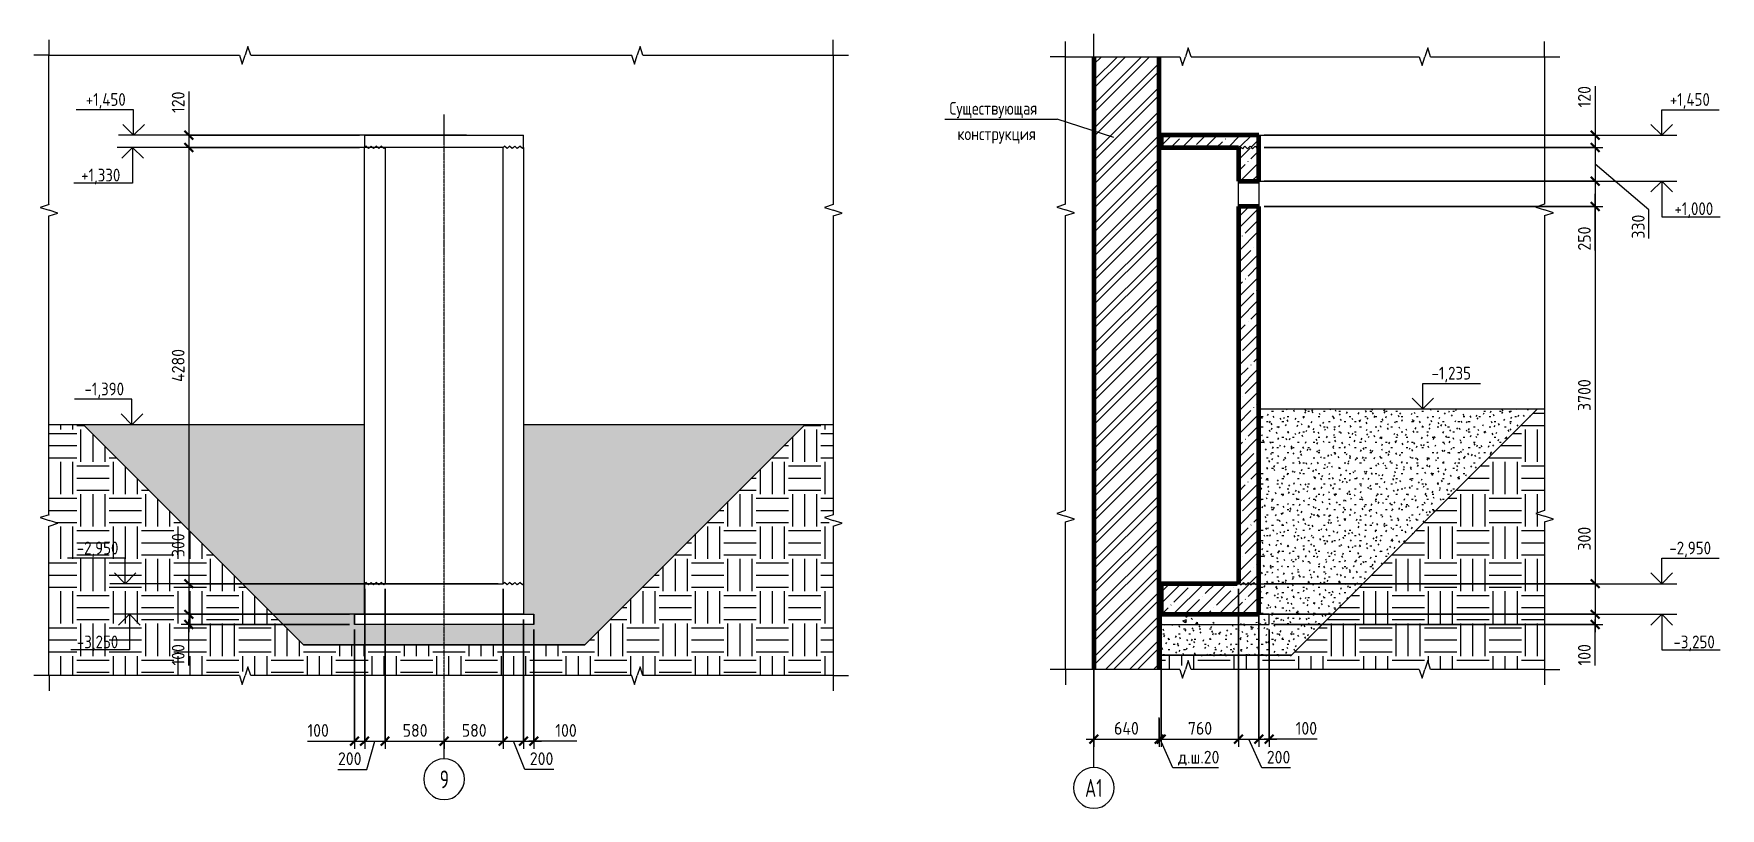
# Model space of a CAD drawing. Header units: millimetres. Extents: x 30199 to 68228, y -5153 to 33546.
# Drawn here: x 36478 to 53031, y -5153 to 2445 of the extents above; entities that cross this region are included whole.
import ezdxf

# ---------------------------------------------------------------- set-up
doc = ezdxf.new("R2010")
doc.units = ezdxf.units.MM
doc.linetypes.add('02 Штрихпунктирная _20 мм_', pattern=[25, 20, -2.5, 0, -2.5])
for name, color, linetype, lineweight in [('AA_Dim', 7, 'Continuous', 9), ('AA_Dim-50', 7, 'Continuous', 9), ('AA_Linii', 7, 'Continuous', 9), ('AA_Oformlenie', 7, 'Continuous', 9), ('AA_Vinoska', 7, 'Continuous', 9), ('AA_Visotnaya otmetka', 7, 'Continuous', 9), ('AF_Okno', 7, 'Continuous', 20), ('AF_Perekritie', 7, 'Continuous', 60), ('AF_Perekritie_Опалубка', 253, 'Continuous', 20), ('AF_Pokritie', 7, 'Continuous', 9), ('AF_Stena', 7, 'Continuous', 60), ('AF_Stena_Опалубка', 253, 'Continuous', 20), ('KR_Fundament', 7, 'Continuous', 20), ('Оси', 7, 'Continuous', 9)]:
    doc.layers.add(name, color=color, linetype=linetype, lineweight=lineweight)
doc.styles.add('GOST Common_1', font='GOST_Common.ttf', dxfattribs={"width": 0.85, "height": 125})
doc.styles.add('ISOCPEUR_5', font='isocpeur.TTF', dxfattribs={"width": 0.7, "height": 175})
doc.styles.add('ISOCPEUR_6', font='isocpeur.TTF', dxfattribs={"width": 0.85, "height": 125})
doc.styles.add('ISOCPEUR_7', font='isocpeur.TTF', dxfattribs={"width": 0.9, "height": 125})
doc.dimstyles.new('00_Точн_3_знака__прозр__2', dxfattribs={"dimscale": 304.8, "dimtxt": 125.344371, "dimasz": 0.278871, "dimexe": 0.246063, "dimexo": 0.164042, "dimgap": 0.016404, "dimtad": 1, "dimdec": 3, "dimrnd": 0.001, "dimdsep": 46, "dimtxsty": 'ISOCPEUR_7', "dimblk1": 'OBLIQUE', "dimblk2": 'OBLIQUE', "dimsah": 1, "dimcen": 0.09, "dimdle": 0.246063, "dimazin": 0, "dimtfac": 1, "dimtdec": 4, "dimtix": 1, "dimtmove": 1, "dimatfit": 3, "dimfxl": 1, "dimtvp": 1, "dimtolj": 1, "dimtzin": 0, "dimlwd": 18, "dimlwe": 18, "dimarcsym": 2})
doc.dimstyles.new('00_Точн_3_знака__прозр__3', dxfattribs={"dimscale": 304.8, "dimtxt": 125.344371, "dimasz": 0.278871, "dimexe": 0.246063, "dimexo": 0.164042, "dimgap": 0.016404, "dimtad": 1, "dimdec": 3, "dimrnd": 0.001, "dimdsep": 46, "dimtxsty": 'ISOCPEUR_7', "dimblk1": 'OBLIQUE', "dimblk2": 'OBLIQUE', "dimsah": 1, "dimcen": 0.09, "dimdle": 0.246063, "dimazin": 0, "dimtfac": 1, "dimtdec": 4, "dimtix": 1, "dimtmove": 0, "dimatfit": 3, "dimfxl": 1, "dimtvp": 1, "dimtolj": 1, "dimtzin": 0, "dimlwd": 18, "dimlwe": 18, "dimarcsym": 2})
pattern_1 = [(45, (49491.05, 825), (-112.253, 112.253), []), (45, (49603.3, 825), (-112.253, 112.253), [198.438, -39.688, 1.676, -38.011])]

msp = doc.modelspace()

# ---------------------------------------------------------------- texts
at = {"layer": 'AA_Vinoska', "char_height": 125, "attachment_point": 1, "style": 'GOST Common_1'}
for s, insert, width in [('Существующая', (45466.4857, 1776.0581), 1219.767531), ('конструкция', (45543.8357, 1526.0581), 1032.373078)]:
    msp.add_mtext(s, dxfattribs=dict(at, insert=insert, width=width))
at = {"layer": 'AA_Visotnaya otmetka', "char_height": 125, "attachment_point": 1, "line_spacing_factor": 1.135194, "style": 'ISOCPEUR_6'}
for s, insert, width in [('+1,450', (36989.0577, 1862.8398), 466.262028), ('+1,450', (52536.3938, 1862.8398), 466.262028), ('+1,330', (36943.6058, 1121.341), 454.22946), ('+1,000', (52581.4074, 791.3406), 454.22946), ('-1,235', (50197.46, -822.1602), 454.22946), ('-1,390', (36976.8992, -977.1602), 454.22946), ('-2,950', (36899.6936, -2537.1602), 479.798668), ('-2,950', (52530.7535, -2537.1602), 479.798668), ('-3,250', (36901.5555, -3458.659), 479.798668), ('-3,250', (52570.7535, -3458.659), 479.798668)]:
    msp.add_mtext(s, dxfattribs=dict(at, insert=insert, width=width))
at = {"layer": 'Оси', "char_height": 175, "attachment_point": 1, "style": 'ISOCPEUR_5'}
for s, insert, width in [('\\fISOCPEUR|b0|i0|c204|p34|;\\W.7;9', (40462.6844, -4782.0778), 103.818531), ('\\fISOCPEUR|b0|i0|c204|p34|;\\W.7;А', (46795.8095, -4866.6187), 134.6835), ('\\fISOCPEUR|b0|i0|c204|p34|;\\W.7;1', (46906.9345, -4866.6187), 75.759469)]:
    msp.add_mtext(s, dxfattribs=dict(at, insert=insert, width=width))

# ---------------------------------------------------------------- blocks, each defined once
blk = doc.blocks.new('Последовательность узлов - 3мм масшт20 маскировка-904226-1-1 Опалубка')
at = {"layer": 'AA_Oformlenie'}
for p, q in [((32585, 1330), (32598, 1343)), ((32623, 1318), (32598, 1343)), ((32635, 1330), (32623, 1318)), ((32635, 1330), (32648, 1343)), ((32673, 1318), (32648, 1343)), ((32685, 1330), (32673, 1318)), ((32685, 1330), (32698, 1343)), ((32723, 1318), (32698, 1343)), ((32735, 1330), (32723, 1318)), ((32735, 1330), (32748, 1343)), ((32773, 1318), (32748, 1343)), ((32785, 1330), (32773, 1318))]:
    blk.add_line(p, q, dxfattribs=at)
blk = doc.blocks.new('011_Прямоугольник обрыва _ЭлУзла_ - 011_Прямоугольник обрыва _ЭлУзла_-4150261-1-1 Опалубка')
at = {"layer": 'AA_Oformlenie'}
for p, q in [((28127, 770), (28127, 2235)), ((28127, 2235), (29997, 2235)), ((30108, 2235), (33846, 2235)), ((33957, 2235), (35825, 2235)), ((35825, 2235), (35825, 770)), ((28127, -2273), (28127, 659)), ((35825, 659), (35825, -2273)), ((28127, -3851), (28127, -2384)), ((35825, -2384), (35825, -3851)), ((29997, -3851), (28127, -3851)), ((33846, -3851), (30108, -3851)), ((35825, -3851), (33957, -3851))]:
    blk.add_line(p, q, dxfattribs=at)
blk = doc.blocks.new('231_Отверстие прямоугольное в стене _Окно_Стена_ - Отверстие прямоугольное с обрамлением-4148655-2-2 Опалубка')
at = {"layer": 'AF_Okno', "lineweight": 9}
for p, q in [((32765, 977), (32765, 1000)), ((32565, 937), (32565, 955)), ((32565, 750), (32565, 937))]:
    blk.add_line(p, q, dxfattribs=at)
blk = doc.blocks.new('Последовательность узлов - 3мм масшт20 маскировка-904226-2-2 Опалубка')
at = {"layer": 'AA_Oformlenie'}
for p, q in [((32565, 1330), (32577.5, 1342.5)), ((32577.5, 1342.5), (32602.5, 1317.5)), ((32615, 1330), (32602.5, 1317.5)), ((32615, 1330), (32627.5, 1342.5)), ((32627.5, 1342.5), (32652.5, 1317.5)), ((32665, 1330), (32652.5, 1317.5)), ((32665, 1330), (32677.5, 1342.5)), ((32677.5, 1342.5), (32702.5, 1317.5)), ((32715, 1330), (32702.5, 1317.5)), ((32715, 1330), (32727.5, 1342.5)), ((32727.5, 1342.5), (32752.5, 1317.5)), ((32765, 1330), (32752.5, 1317.5))]:
    blk.add_line(p, q, dxfattribs=at)
blk = doc.blocks.new('011_Прямоугольник обрыва _ЭлУзла_ - 011_Прямоугольник обрыва _ЭлУзла_-4150436-2-2 Опалубка')
at = {"layer": 'AA_Oformlenie'}
for p, q in [((30867, 774), (30867, 2220)), ((30867, 2220), (31988, 2220)), ((32099, 2220), (34339, 2220)), ((34450, 2220), (35569, 2220)), ((35569, 2220), (35569, 774)), ((30867, -2232), (30867, 662)), ((35569, 662), (35569, -2232)), ((30867, -3791), (30867, -2343)), ((35569, -2343), (35569, -3791)), ((31988, -3791), (30867, -3791)), ((34339, -3791), (32099, -3791)), ((35569, -3791), (34450, -3791))]:
    blk.add_line(p, q, dxfattribs=at)
blk = doc.blocks.new('Ось сетки - d_4мм-2765513-1-1 Опалубка')
at = {"layer": 'Оси'}
for start, end in [(0, 180), (0, 180), (180, 360), (180, 360)]:
    blk.add_arc((32005, -4868), 200, start, end, dxfattribs=at)
blk = doc.blocks.new('Высотные отметки - Стрелка вверх-400292-1-1 Опалубка')
at = {"layer": 'AA_Vinoska'}
for p, q in [((28941, -1140), (28376, -1140)), ((28941, -1390), (28941, -1140)), ((28941, -1390), (28835, -1284)), ((28941, -1390), (29047, -1284)), ((29091, -1390), (28791, -1390))]:
    blk.add_line(p, q, dxfattribs=at)
blk = doc.blocks.new('DIMBLOCK14-1-1 Опалубка')
at = {"layer": 'AA_Dim-50', "lineweight": 18}
for p, q in [((38001, 1879), (38001, 1618)), ((38001, 1618), (38001, 1390)), ((38001, 1525), (38001, 1330)), ((39676, 1450), (37926, 1450)), ((39676, 1330), (37926, 1330)), ((38001, 1450), (39676, 1450)), ((38001, 1330), (39676, 1330))]:
    blk.add_line(p, q, dxfattribs=at)
at = {"layer": 'AA_Dim-50', "lineweight": 30}
for p, q in [((38001, 1450), (37958, 1493)), ((38001, 1330), (37958, 1373)), ((38001, 1450), (38043, 1408)), ((38001, 1330), (38043, 1288))]:
    blk.add_line(p, q, dxfattribs=at)
at = {"layer": 'AA_Dim-50', "color": 0, "lineweight": 18, "insert": (37833, 1668), "char_height": 125, "width": 252.58, "attachment_point": 1, "rotation": 90, "line_spacing_factor": 1.135194, "style": 'ISOCPEUR_7'}
blk.add_mtext('120', dxfattribs=at)
blk = doc.blocks.new('_Oblique')
at = {"color": 0, "linetype": 'ByBlock', "lineweight": -2}
blk.add_line((-0.5, -0.5), (0.5, 0.5), dxfattribs=at)
blk = doc.blocks.new('DIMBLOCK15-1-1 Опалубка')
at = {"layer": 'AA_Dim-50', "lineweight": 18}
for p, q in [((39676, 1330), (37926, 1330)), ((38001, 1330), (38001, -2950)), ((38001, 1330), (39676, 1330)), ((41036, -2950), (37926, -2950)), ((38001, -2950), (41036, -2950))]:
    blk.add_line(p, q, dxfattribs=at)
at = {"layer": 'AA_Dim-50', "lineweight": 30}
for p, q in [((38001, 1330), (37958, 1373)), ((38001, 1330), (38043, 1288)), ((38001, -2950), (37958, -2908)), ((38001, -2950), (38043, -2992))]:
    blk.add_line(p, q, dxfattribs=at)
at = {"layer": 'AA_Dim-50', "color": 0, "lineweight": 18, "insert": (37833, -971), "char_height": 125, "width": 385.97, "attachment_point": 1, "rotation": 90, "line_spacing_factor": 1.135194, "style": 'ISOCPEUR_7'}
blk.add_mtext('4280', dxfattribs=at)
blk = doc.blocks.new('DIMBLOCK16-1-1 Опалубка')
at = {"layer": 'AA_Dim-50', "lineweight": 18}
for p, q in [((38001, -2454), (38001, -2739)), ((38001, -2739), (38001, -3100)), ((41036, -2950), (37926, -2950)), ((38001, -2950), (38001, -3250)), ((38001, -2950), (41036, -2950)), ((39576, -3250), (37926, -3250)), ((38001, -3250), (39576, -3250))]:
    blk.add_line(p, q, dxfattribs=at)
at = {"layer": 'AA_Dim-50', "lineweight": 30}
for p, q in [((38001, -2950), (37958, -2908)), ((38001, -2950), (38043, -2992)), ((38001, -3250), (37958, -3208)), ((38001, -3250), (38043, -3292))]:
    blk.add_line(p, q, dxfattribs=at)
at = {"layer": 'AA_Dim-50', "color": 0, "lineweight": 18, "insert": (37833, -2689), "char_height": 125, "width": 280.96, "attachment_point": 1, "rotation": 90, "line_spacing_factor": 1.135194, "style": 'ISOCPEUR_7'}
blk.add_mtext('300', dxfattribs=at)
blk = doc.blocks.new('DIMBLOCK17-1-1 Опалубка')
at = {"layer": 'AA_Dim-50', "lineweight": 18}
for p, q in [((39576, -3250), (37926, -3250)), ((38001, -3250), (38001, -3425)), ((38001, -3250), (39576, -3250)), ((38001, -3493), (38001, -3300)), ((39576, -3350), (37926, -3350)), ((38001, -3350), (39576, -3350)), ((38001, -3753), (38001, -3493))]:
    blk.add_line(p, q, dxfattribs=at)
at = {"layer": 'AA_Dim-50', "lineweight": 30}
for p, q in [((38001, -3250), (37958, -3208)), ((38001, -3350), (37958, -3308)), ((38001, -3250), (38043, -3292)), ((38001, -3350), (38043, -3392))]:
    blk.add_line(p, q, dxfattribs=at)
at = {"layer": 'AA_Dim-50', "color": 0, "lineweight": 18, "insert": (37833, -3753), "char_height": 125, "width": 252.58, "attachment_point": 1, "rotation": 90, "line_spacing_factor": 1.135194, "style": 'ISOCPEUR_7'}
blk.add_mtext('100', dxfattribs=at)
blk = doc.blocks.new('DIMBLOCK18-1-1 Опалубка')
at = {"layer": 'AA_Dim-50', "lineweight": 18}
for p, q in [((39726, -3000), (39726, -4570)), ((39726, -4495), (39726, -3000)), ((39626, -3400), (39626, -4570)), ((39626, -4495), (39626, -3400)), ((39164, -4495), (39424, -4495)), ((39424, -4495), (39676, -4495)), ((39551, -4495), (39726, -4495))]:
    blk.add_line(p, q, dxfattribs=at)
at = {"layer": 'AA_Dim-50', "lineweight": 30}
for p, q in [((39626, -4495), (39668, -4452)), ((39726, -4495), (39768, -4452)), ((39626, -4495), (39583, -4537)), ((39726, -4495), (39683, -4537))]:
    blk.add_line(p, q, dxfattribs=at)
at = {"layer": 'AA_Dim-50', "color": 0, "lineweight": 18, "insert": (39164, -4327), "char_height": 125, "width": 252.58, "attachment_point": 1, "line_spacing_factor": 1.135194, "style": 'ISOCPEUR_7'}
blk.add_mtext('100', dxfattribs=at)
blk = doc.blocks.new('DIMBLOCK19-1-1 Опалубка')
at = {"layer": 'AA_Dim-50', "lineweight": 18}
for p, q in [((39726, -3000), (39726, -4570)), ((39726, -4495), (39726, -3000)), ((39926, -3000), (39926, -4570)), ((39926, -4495), (39926, -3000)), ((39726, -4495), (39926, -4495)), ((39748, -4772), (39826, -4495)), ((39464, -4772), (39748, -4772))]:
    blk.add_line(p, q, dxfattribs=at)
at = {"layer": 'AA_Dim-50', "lineweight": 30}
for p, q in [((39726, -4495), (39768, -4452)), ((39926, -4495), (39968, -4452)), ((39726, -4495), (39683, -4537)), ((39926, -4495), (39883, -4537))]:
    blk.add_line(p, q, dxfattribs=at)
at = {"layer": 'AA_Dim-50', "color": 0, "lineweight": 18, "insert": (39464, -4604), "char_height": 125, "width": 280.96, "attachment_point": 1, "line_spacing_factor": 1.135194, "style": 'ISOCPEUR_7'}
blk.add_mtext('200', dxfattribs=at)
blk = doc.blocks.new('DIMBLOCK20-1-1 Опалубка')
at = {"layer": 'AA_Dim-50', "lineweight": 18}
for p, q in [((39926, -3000), (39926, -4570)), ((39926, -4495), (39926, -3000)), ((39926, -4495), (40506, -4495)), ((40506, -4485), (40506, -4570)), ((40506, -4495), (40506, -4485))]:
    blk.add_line(p, q, dxfattribs=at)
at = {"layer": 'AA_Dim-50', "lineweight": 30}
for p, q in [((39926, -4495), (39968, -4452)), ((40506, -4495), (40548, -4452)), ((39926, -4495), (39883, -4537)), ((40506, -4495), (40463, -4537))]:
    blk.add_line(p, q, dxfattribs=at)
at = {"layer": 'AA_Dim-50', "color": 0, "lineweight": 18, "insert": (40099, -4327), "char_height": 125, "width": 280.96, "attachment_point": 1, "line_spacing_factor": 1.135194, "style": 'ISOCPEUR_7'}
blk.add_mtext('580', dxfattribs=at)
blk = doc.blocks.new('DIMBLOCK21-1-1 Опалубка')
at = {"layer": 'AA_Dim-50', "lineweight": 18}
for p, q in [((41086, -3000), (41086, -4570)), ((41086, -4495), (41086, -3000)), ((40506, -4485), (40506, -4570)), ((40506, -4495), (40506, -4485)), ((40506, -4495), (41086, -4495))]:
    blk.add_line(p, q, dxfattribs=at)
at = {"layer": 'AA_Dim-50', "lineweight": 30}
for p, q in [((40506, -4495), (40548, -4452)), ((41086, -4495), (41128, -4452)), ((40506, -4495), (40463, -4537)), ((41086, -4495), (41043, -4537))]:
    blk.add_line(p, q, dxfattribs=at)
at = {"layer": 'AA_Dim-50', "color": 0, "lineweight": 18, "insert": (40679, -4327), "char_height": 125, "width": 280.96, "attachment_point": 1, "line_spacing_factor": 1.135194, "style": 'ISOCPEUR_7'}
blk.add_mtext('580', dxfattribs=at)
blk = doc.blocks.new('DIMBLOCK22-1-1 Опалубка')
at = {"layer": 'AA_Dim-50', "lineweight": 18}
for p, q in [((41086, -3000), (41086, -4570)), ((41086, -4495), (41086, -3000)), ((41286, -3300), (41286, -4570)), ((41286, -4495), (41286, -3300)), ((41086, -4495), (41286, -4495)), ((41297, -4772), (41186, -4495)), ((41582, -4772), (41297, -4772))]:
    blk.add_line(p, q, dxfattribs=at)
at = {"layer": 'AA_Dim-50', "lineweight": 30}
for p, q in [((41086, -4495), (41128, -4452)), ((41286, -4495), (41328, -4452)), ((41086, -4495), (41043, -4537)), ((41286, -4495), (41243, -4537))]:
    blk.add_line(p, q, dxfattribs=at)
at = {"layer": 'AA_Dim-50', "color": 0, "lineweight": 18, "insert": (41347, -4604), "char_height": 125, "width": 280.96, "attachment_point": 1, "line_spacing_factor": 1.135194, "style": 'ISOCPEUR_7'}
blk.add_mtext('200', dxfattribs=at)
blk = doc.blocks.new('DIMBLOCK23-1-1 Опалубка')
at = {"layer": 'AA_Dim-50', "lineweight": 18}
for p, q in [((41286, -3300), (41286, -4570)), ((41286, -4495), (41286, -3300)), ((41386, -3400), (41386, -4570)), ((41386, -4495), (41386, -3400)), ((41286, -4495), (41461, -4495)), ((41547, -4495), (41336, -4495)), ((41807, -4495), (41547, -4495))]:
    blk.add_line(p, q, dxfattribs=at)
at = {"layer": 'AA_Dim-50', "lineweight": 30}
for p, q in [((41286, -4495), (41328, -4452)), ((41386, -4495), (41428, -4452)), ((41286, -4495), (41243, -4537)), ((41386, -4495), (41343, -4537))]:
    blk.add_line(p, q, dxfattribs=at)
at = {"layer": 'AA_Dim-50', "color": 0, "lineweight": 18, "insert": (41597, -4327), "char_height": 125, "width": 252.58, "attachment_point": 1, "line_spacing_factor": 1.135194, "style": 'ISOCPEUR_7'}
blk.add_mtext('100', dxfattribs=at)
blk = doc.blocks.new('Высотные отметки - Стрелка вниз высокая-400290-1-1 Опалубка')
at = {"layer": 'AA_Vinoska'}
for p, q in [((29066, -3250), (28766, -3250)), ((28916, -3250), (28810, -3356)), ((28916, -3250), (28916, -3600)), ((28916, -3250), (29022, -3356)), ((28916, -3600), (28341, -3600))]:
    blk.add_line(p, q, dxfattribs=at)
blk = doc.blocks.new('Ось сетки - d_4мм-2765513-2-2 Опалубка')
at = {"layer": 'Оси'}
for start, end in [(0, 180), (0, 180), (180, 360), (180, 360)]:
    blk.add_arc((31145, -4953), 200, start, end, dxfattribs=at)
blk = doc.blocks.new('DIMBLOCK24-2-2 Опалубка')
at = {"layer": 'AA_Dim-50', "lineweight": 18}
for p, q in [((51802, 1932), (51802, 1672)), ((51802, 1672), (51802, 1390)), ((51802, 1525), (51802, 1330)), ((48553, 1450), (51877, 1450)), ((51802, 1450), (48553, 1450)), ((48553, 1330), (51877, 1330)), ((51802, 1330), (48553, 1330))]:
    blk.add_line(p, q, dxfattribs=at)
at = {"layer": 'AA_Dim-50', "lineweight": 30}
for p, q in [((51802, 1450), (51759, 1493)), ((51802, 1330), (51759, 1373)), ((51802, 1450), (51844, 1408)), ((51802, 1330), (51844, 1288))]:
    blk.add_line(p, q, dxfattribs=at)
at = {"layer": 'AA_Dim-50', "color": 0, "lineweight": 18, "insert": (51634, 1722), "char_height": 125, "width": 252.58, "attachment_point": 1, "rotation": 90, "line_spacing_factor": 1.135194, "style": 'ISOCPEUR_7'}
blk.add_mtext('120', dxfattribs=at)
blk = doc.blocks.new('DIMBLOCK25-2-2 Опалубка')
at = {"layer": 'AA_Dim-50', "lineweight": 18}
for p, q in [((48553, 1330), (51877, 1330)), ((51802, 1330), (48553, 1330)), ((51802, 1330), (51802, 1000)), ((52331, 719), (51802, 1165)), ((48553, 1000), (51877, 1000)), ((51802, 1000), (48553, 1000)), ((52331, 435), (52331, 719))]:
    blk.add_line(p, q, dxfattribs=at)
at = {"layer": 'AA_Dim-50', "lineweight": 30}
for p, q in [((51802, 1330), (51759, 1373)), ((51802, 1330), (51844, 1288)), ((51802, 1000), (51759, 1042)), ((51802, 1000), (51844, 957))]:
    blk.add_line(p, q, dxfattribs=at)
at = {"layer": 'AA_Dim-50', "color": 0, "lineweight": 18, "insert": (52163, 435), "char_height": 125, "width": 280.96, "attachment_point": 1, "rotation": 90, "line_spacing_factor": 1.135194, "style": 'ISOCPEUR_7'}
blk.add_mtext('330', dxfattribs=at)
blk = doc.blocks.new('DIMBLOCK26-2-2 Опалубка')
at = {"layer": 'AA_Dim-50', "lineweight": 18}
for p, q in [((48553, 1000), (51877, 1000)), ((51802, 1000), (48553, 1000)), ((51802, 1000), (51802, 750)), ((51802, 602), (51802, 875)), ((48553, 750), (51877, 750)), ((51802, 750), (48553, 750)), ((51802, 318), (51802, 602))]:
    blk.add_line(p, q, dxfattribs=at)
at = {"layer": 'AA_Dim-50', "lineweight": 30}
for p, q in [((51802, 1000), (51759, 1042)), ((51802, 1000), (51844, 957)), ((51802, 750), (51759, 792)), ((51802, 750), (51844, 707))]:
    blk.add_line(p, q, dxfattribs=at)
at = {"layer": 'AA_Dim-50', "color": 0, "lineweight": 18, "insert": (51634, 318), "char_height": 125, "width": 280.96, "attachment_point": 1, "rotation": 90, "line_spacing_factor": 1.135194, "style": 'ISOCPEUR_7'}
blk.add_mtext('250', dxfattribs=at)
blk = doc.blocks.new('DIMBLOCK27-2-2 Опалубка')
at = {"layer": 'AA_Dim-50', "lineweight": 18}
for p, q in [((48553, 750), (51877, 750)), ((51802, 750), (48553, 750)), ((51802, 750), (51802, -2950)), ((48553, -2950), (51877, -2950)), ((51802, -2950), (48553, -2950))]:
    blk.add_line(p, q, dxfattribs=at)
at = {"layer": 'AA_Dim-50', "lineweight": 30}
for p, q in [((51802, 750), (51759, 792)), ((51802, 750), (51844, 707)), ((51802, -2950), (51759, -2908)), ((51802, -2950), (51844, -2992))]:
    blk.add_line(p, q, dxfattribs=at)
at = {"layer": 'AA_Dim-50', "color": 0, "lineweight": 18, "insert": (51634, -1256), "char_height": 125, "width": 374.61, "attachment_point": 1, "rotation": 90, "line_spacing_factor": 1.135194, "style": 'ISOCPEUR_7'}
blk.add_mtext('3700', dxfattribs=at)
blk = doc.blocks.new('DIMBLOCK28-2-2 Опалубка')
at = {"layer": 'AA_Dim-50', "lineweight": 18}
for p, q in [((51802, -2391), (51802, -2675)), ((51802, -2675), (51802, -3100)), ((48553, -2950), (51877, -2950)), ((51802, -2950), (48553, -2950)), ((51802, -2950), (51802, -3250)), ((48653, -3250), (51877, -3250)), ((51802, -3250), (48653, -3250))]:
    blk.add_line(p, q, dxfattribs=at)
at = {"layer": 'AA_Dim-50', "lineweight": 30}
for p, q in [((51802, -2950), (51759, -2908)), ((51802, -2950), (51844, -2992)), ((51802, -3250), (51759, -3208)), ((51802, -3250), (51844, -3292))]:
    blk.add_line(p, q, dxfattribs=at)
at = {"layer": 'AA_Dim-50', "color": 0, "lineweight": 18, "insert": (51634, -2625), "char_height": 125, "width": 280.96, "attachment_point": 1, "rotation": 90, "line_spacing_factor": 1.135194, "style": 'ISOCPEUR_7'}
blk.add_mtext('300', dxfattribs=at)
blk = doc.blocks.new('DIMBLOCK29-2-2 Опалубка')
at = {"layer": 'AA_Dim-50', "lineweight": 18}
for p, q in [((48653, -3250), (51877, -3250)), ((51802, -3250), (48653, -3250)), ((51802, -3250), (51802, -3425)), ((51802, -3493), (51802, -3300)), ((48653, -3350), (51877, -3350)), ((51802, -3350), (48653, -3350)), ((51802, -3753), (51802, -3493))]:
    blk.add_line(p, q, dxfattribs=at)
at = {"layer": 'AA_Dim-50', "lineweight": 30}
for p, q in [((51802, -3250), (51759, -3208)), ((51802, -3350), (51759, -3308)), ((51802, -3250), (51844, -3292)), ((51802, -3350), (51844, -3392))]:
    blk.add_line(p, q, dxfattribs=at)
at = {"layer": 'AA_Dim-50', "color": 0, "lineweight": 18, "insert": (51634, -3753), "char_height": 125, "width": 252.58, "attachment_point": 1, "rotation": 90, "line_spacing_factor": 1.135194, "style": 'ISOCPEUR_7'}
blk.add_mtext('100', dxfattribs=at)
blk = doc.blocks.new('010_Текст с выноской - Текст 2 строки-4027658-2-2 Опалубка')
at = {"layer": 'AA_Vinoska'}
blk.add_line((29684, 1607), (30784, 1607), dxfattribs=at)
blk = doc.blocks.new('DIMBLOCK30-2-2 Опалубка')
at = {"layer": 'AA_Dim-50', "lineweight": 18}
for p, q in [((46883, -3655), (46883, -4549)), ((46883, -4474), (46883, -3655)), ((47523, -4474), (47523, -4263)), ((47523, -4273), (47523, -4549)), ((46808, -4474), (47523, -4474))]:
    blk.add_line(p, q, dxfattribs=at)
at = {"layer": 'AA_Dim-50', "lineweight": 30}
for p, q in [((46883, -4474), (46925, -4432)), ((47523, -4474), (47565, -4432)), ((46883, -4474), (46840, -4517)), ((47523, -4474), (47480, -4517))]:
    blk.add_line(p, q, dxfattribs=at)
at = {"layer": 'AA_Dim-50', "color": 0, "lineweight": 18, "insert": (47081, -4306), "char_height": 125, "width": 292.31, "attachment_point": 1, "line_spacing_factor": 1.135194, "style": 'ISOCPEUR_7'}
blk.add_mtext('640', dxfattribs=at)
blk = doc.blocks.new('DIMBLOCK31-2-2 Опалубка')
at = {"layer": 'AA_Dim-50', "lineweight": 18}
for p, q in [((47543, -3300), (47543, -4549)), ((47543, -4474), (47543, -3300)), ((47523, -4474), (47523, -4263)), ((47523, -4273), (47523, -4549)), ((47523, -4474), (47543, -4474)), ((47658, -4757), (47533, -4474)), ((48107, -4757), (47658, -4757))]:
    blk.add_line(p, q, dxfattribs=at)
at = {"layer": 'AA_Dim-50', "lineweight": 30}
for p, q in [((47523, -4474), (47565, -4432)), ((47543, -4474), (47585, -4432)), ((47523, -4474), (47480, -4517)), ((47543, -4474), (47500, -4517))]:
    blk.add_line(p, q, dxfattribs=at)
at = {"layer": 'AA_Dim-50', "color": 0, "lineweight": 18, "insert": (47708, -4589), "char_height": 125, "width": 479.62, "attachment_point": 1, "line_spacing_factor": 1.135194, "style": 'ISOCPEUR_7'}
blk.add_mtext('д.ш.20', dxfattribs=at)
blk = doc.blocks.new('DIMBLOCK32-2-2 Опалубка')
at = {"layer": 'AA_Dim-50', "lineweight": 18}
for p, q in [((48303, -3000), (48303, -4549)), ((48303, -4474), (48303, -3000)), ((47543, -3300), (47543, -4549)), ((47543, -4474), (47543, -3300)), ((47543, -4474), (48303, -4474))]:
    blk.add_line(p, q, dxfattribs=at)
at = {"layer": 'AA_Dim-50', "lineweight": 30}
for p, q in [((47543, -4474), (47585, -4432)), ((48303, -4474), (48345, -4432)), ((47543, -4474), (47500, -4517)), ((48303, -4474), (48260, -4517))]:
    blk.add_line(p, q, dxfattribs=at)
at = {"layer": 'AA_Dim-50', "color": 0, "lineweight": 18, "insert": (47806, -4306), "char_height": 125, "width": 280.96, "attachment_point": 1, "line_spacing_factor": 1.135194, "style": 'ISOCPEUR_7'}
blk.add_mtext('760', dxfattribs=at)
blk = doc.blocks.new('DIMBLOCK33-2-2 Опалубка')
at = {"layer": 'AA_Dim-50', "lineweight": 18}
for p, q in [((48303, -3000), (48303, -4549)), ((48303, -4474), (48303, -3000)), ((48503, -3000), (48503, -4549)), ((48503, -4474), (48503, -3000)), ((48303, -4474), (48503, -4474)), ((48530, -4757), (48403, -4474)), ((48814, -4757), (48530, -4757))]:
    blk.add_line(p, q, dxfattribs=at)
at = {"layer": 'AA_Dim-50', "lineweight": 30}
for p, q in [((48303, -4474), (48345, -4432)), ((48503, -4474), (48545, -4432)), ((48303, -4474), (48260, -4517)), ((48503, -4474), (48460, -4517))]:
    blk.add_line(p, q, dxfattribs=at)
at = {"layer": 'AA_Dim-50', "color": 0, "lineweight": 18, "insert": (48580, -4589), "char_height": 125, "width": 280.96, "attachment_point": 1, "line_spacing_factor": 1.135194, "style": 'ISOCPEUR_7'}
blk.add_mtext('200', dxfattribs=at)
blk = doc.blocks.new('DIMBLOCK34-2-2 Опалубка')
at = {"layer": 'AA_Dim-50', "lineweight": 18}
for p, q in [((48503, -3000), (48503, -4549)), ((48503, -4474), (48503, -3000)), ((48603, -3400), (48603, -4549)), ((48603, -4474), (48603, -3400)), ((48503, -4474), (48678, -4474)), ((48813, -4474), (48553, -4474)), ((49073, -4474), (48813, -4474))]:
    blk.add_line(p, q, dxfattribs=at)
at = {"layer": 'AA_Dim-50', "lineweight": 30}
for p, q in [((48503, -4474), (48545, -4432)), ((48603, -4474), (48645, -4432)), ((48503, -4474), (48460, -4517)), ((48603, -4474), (48560, -4517))]:
    blk.add_line(p, q, dxfattribs=at)
at = {"layer": 'AA_Dim-50', "color": 0, "lineweight": 18, "insert": (48863, -4306), "char_height": 125, "width": 252.58, "attachment_point": 1, "line_spacing_factor": 1.135194, "style": 'ISOCPEUR_7'}
blk.add_mtext('100', dxfattribs=at)
blk = doc.blocks.new('Высотные отметки - Стрелка вниз высокая-400290-2-2 Опалубка')
at = {"layer": 'AA_Vinoska'}
for p, q in [((36568, -3250), (36868, -3250)), ((36718, -3250), (36612, -3356)), ((36718, -3250), (36718, -3600)), ((36718, -3250), (36824, -3356)), ((36718, -3600), (37293, -3600))]:
    blk.add_line(p, q, dxfattribs=at)
blk = doc.blocks.new('Высотные отметки - Стрелка вверх-400292-2-2 Опалубка')
at = {"layer": 'AA_Vinoska'}
for p, q in [((36718, -2700), (37283, -2700)), ((36718, -2950), (36718, -2700)), ((36568, -2950), (36868, -2950)), ((36718, -2950), (36612, -2844)), ((36718, -2950), (36824, -2844))]:
    blk.add_line(p, q, dxfattribs=at)

# ---------------------------------------------------------------- dimensions: what is measured, and where the dimension line sits
at = {"layer": 'AA_Dim', "lineweight": 18}
for base, p1, p2, override, picture, middle in [((38000.9156, 1330), (39725.6248, 1450), (39725.6248, 1330), {"dimpost": '<>', "dimfxl": 120}, 'DIMBLOCK14-1-1 Опалубка', (37916.4091, 1794.4313)), ((51801.8237, 1330), (48502.6748, 1450), (48502.6748, 1330), {"dimpost": '<>', "dimfxl": 120}, 'DIMBLOCK24-2-2 Опалубка', (51717.3172, 1847.9369)), ((51801.8237, 999.9996), (48502.6748, 1330), (48502.6748, 999.9996), {"dimpost": '<>', "dimfxl": 330.00039}, 'DIMBLOCK25-2-2 Опалубка', (52246.1634, 575.3728)), ((51801.8237, 749.9996), (48502.6748, 999.9996), (48502.6748, 749.9996), {"dimpost": '<>', "dimfxl": 250}, 'DIMBLOCK26-2-2 Опалубка', (51717.3172, 458.0568)), ((38000.9156, -3250), (41085.6248, -2950), (39625.6248, -3250), {"dimpost": '<>', "dimfxl": 1490.503271}, 'DIMBLOCK16-1-1 Опалубка', (37916.4091, -2548.0301)), ((51801.8237, -3250), (48502.6748, -2950), (48602.6748, -3250), {"dimpost": '<>', "dimfxl": 316.227766}, 'DIMBLOCK28-2-2 Опалубка', (51717.3172, -2484.7407)), ((38000.9156, -3350), (39625.6248, -3250), (39625.6248, -3350), {"dimpost": '<>', "dimfxl": 100}, 'DIMBLOCK17-1-1 Опалубка', (37916.4091, -3627.0115)), ((51801.8237, -3350), (48602.6748, -3250), (48602.6748, -3350), {"dimpost": '<>', "dimfxl": 100}, 'DIMBLOCK29-2-2 Опалубка', (51717.3172, -3627.0115))]:
    dim = msp.add_linear_dim(base=base, p1=p1, p2=p2, angle=90, dimstyle='00_Точн_3_знака__прозр__2', override=override, dxfattribs=at)
    dim.commit()
    dim.dimension.update_dxf_attribs({"geometry": picture, "text_midpoint": middle, "dimtype": 160, "text_rotation": 90})
for base, p1, p2, override, picture, middle in [((38000.9156, -2950), (39725.6248, 1330), (41085.6248, -2950), {"dimpost": '<>', "dimfxl": 4490.879647}, 'DIMBLOCK15-1-1 Опалубка', (37933.4156, -810)), ((51801.8237, -2950), (48502.6748, 749.9996), (48502.6748, -2950), {"dimpost": '<>', "dimfxl": 3699.99961}, 'DIMBLOCK27-2-2 Опалубка', (51734.3237, -1100.0002))]:
    dim = msp.add_linear_dim(base=base, p1=p1, p2=p2, angle=90, dimstyle='00_Точн_3_знака__прозр__3', override=override, dxfattribs=at)
    dim.commit()
    dim.dimension.update_dxf_attribs({"geometry": picture, "text_midpoint": middle})
for base, p1, p2, override, picture, middle in [((39725.6248, -4494.616), (39625.6248, -3350), (39725.6248, -2950), {"dimpost": '<>', "dimfxl": 412.310563}, 'DIMBLOCK18-1-1 Опалубка', (39289.9715, -4410.1096)), ((39925.6248, -4494.616), (39725.6248, -2950), (39925.6248, -2950), {"dimpost": '<>', "dimfxl": 200}, 'DIMBLOCK19-1-1 Опалубка', (39604.3913, -4687.7139)), ((41285.6248, -4494.616), (41085.6248, -2950), (41285.6248, -3250), {"dimpost": '<>', "dimfxl": 360.555128}, 'DIMBLOCK22-1-1 Опалубка', (41487.9459, -4687.7139)), ((48502.6748, -4474.1731), (48302.6748, -2950), (48502.6748, -2950), {"dimpost": '<>', "dimfxl": 200}, 'DIMBLOCK33-2-2 Опалубка', (48720.7919, -4672.2027)), ((48602.6748, -4474.1731), (48502.6748, -2950), (48602.6748, -3350), {"dimpost": '<>', "dimfxl": 412.310563}, 'DIMBLOCK34-2-2 Опалубка', (48989.266, -4389.6667)), ((41385.6248, -4494.616), (41285.6248, -3250), (41385.6248, -3350), {"dimpost": '<>', "dimfxl": 141.421356}, 'DIMBLOCK23-1-1 Опалубка', (41723.2181, -4410.1096)), ((47542.6748, -4474.1731), (47522.6748, -4223.2492), (47542.6748, -3250), {"dimpost": 'д.ш.<>', "dimfxl": 973.454695}, 'DIMBLOCK31-2-2 Опалубка', (47947.5027, -4672.2027))]:
    dim = msp.add_linear_dim(base=base, p1=p1, p2=p2, dimstyle='00_Точн_3_знака__прозр__2', override=override, dxfattribs=at)
    dim.commit()
    dim.dimension.update_dxf_attribs({"geometry": picture, "text_midpoint": middle, "dimtype": 160})
for base, p1, p2, override, picture, middle in [((40505.6248, -4494.616), (39925.6248, -2950), (40505.6248, -4434.512), {"dimpost": '<>', "dimfxl": 1593.792894}, 'DIMBLOCK20-1-1 Опалубка', (40215.6248, -4427.116)), ((41085.6248, -4494.616), (40505.6248, -4434.512), (41085.6248, -2950), {"dimpost": '<>', "dimfxl": 1593.792894}, 'DIMBLOCK21-1-1 Опалубка', (40795.6248, -4427.116)), ((48302.6748, -4474.1731), (47542.6748, -3250), (48302.6748, -2950), {"dimpost": '<>', "dimfxl": 817.067929}, 'DIMBLOCK32-2-2 Опалубка', (47922.6748, -4406.6731)), ((47522.6748, -4474.1731), (46882.6748, -3604.8), (47522.6748, -4223.2492), {"dimpost": '<>', "dimfxl": 889.988448}, 'DIMBLOCK30-2-2 Опалубка', (47202.6748, -4406.6731))]:
    dim = msp.add_linear_dim(base=base, p1=p1, p2=p2, dimstyle='00_Точн_3_знака__прозр__3', override=override, dxfattribs=at)
    dim.commit()
    dim.dimension.update_dxf_attribs({"geometry": picture, "text_midpoint": middle})

# ---------------------------------------------------------------- hatches: boundary and pattern name
at = {"layer": 'AA_Oformlenie'}
h = msp.add_hatch(dxfattribs=at)
h.set_pattern_fill('FP_9', color=250, style=0, pattern_type=2)
h.set_pattern_definition([(0, (49491.05, 825), (317.5, 317.5), [317.5, -317.5]), (0, (49491.05, 944.06), (317.5, 317.5), [317.5, -317.5]), (0, (49491.05, 1063.12), (317.5, 317.5), [317.5, -317.5]), (90, (49530.74, 1102.8), (-317.5, 317.5), [317.5, -317.5]), (90, (49649.8, 1102.8), (-317.5, 317.5), [317.5, -317.5]), (90, (49768.87, 1102.8), (-317.5, 317.5), [317.5, -317.5])])
h.paths.add_polyline_path([(47725.5201, -3791.2108), (47725.5201, -3751.0554), (47780.5201, -3751.0554), (47780.5201, -3791.2108), (47808.6744, -3704.5607), (47836.8288, -3791.2108), (50076.6194, -3791.2108), (50076.6194, -3751.0554), (50131.6194, -3751.0554), (50131.6194, -3791.2108), (50159.7738, -3704.5607), (50187.9281, -3791.2108), (51307.1691, -3791.2108), (51307.1691, -2343.4081), (51267.0137, -2343.4081), (51267.0137, -2288.4081), (51307.1691, -2288.4081), (51220.519, -2260.2538), (51307.1691, -2232.0994), (51307.1691, -1235), (51237.6748, -1235), (48822.6748, -3650), (47522.6748, -3650), (47522.6748, -3791.2108), (47532.101, -3791.2108)])
h = msp.add_hatch(dxfattribs=at)
h.set_pattern_fill('FP_8', color=250, style=0, pattern_type=2)
h.set_pattern_definition([(0, (49491.054, 825), (203.2, 50.8), [16.764, -135.636, 16.764, -135.636, -812.8]), (0, (49491.054, 825), (203.2, 50.8), [-304.8, 16.764, -288.036, 16.764, -135.636, -355.6]), (0, (49491.054, 825), (203.2, 50.8), [-762, 16.764, -84.836, 16.764, -237.236]), (120, (49567.254, 850.4), (-145.5941, 150.57636), [16.764, -135.636, 16.764, -135.636, -812.8]), (120, (49567.254, 850.4), (-145.5941, 150.57636), [-304.8, 16.764, -288.036, 16.764, -135.636, -355.6]), (120, (49567.254, 850.4), (-145.5941, 150.57636), [-762, 16.764, -84.836, 16.764, -237.236]), (240, (49592.654, 952), (-57.6059, -201.37636), [16.764, -135.636, 16.764, -135.636, -812.8]), (240, (49592.654, 952), (-57.6059, -201.37636), [-304.8, 16.764, -288.036, 16.764, -135.636, -355.6]), (240, (49592.654, 952), (-57.6059, -201.37636), [-762, 16.764, -84.836, 16.764, -237.236])])
h.paths.add_polyline_path([(48822.6748, -3650), (51237.6748, -1235), (48502.6748, -1235), (48502.6748, -3250), (48602.6748, -3250), (48602.6748, -3350), (47542.6748, -3350), (47542.6748, -3650)])
h = msp.add_hatch(dxfattribs=at)
h.set_pattern_fill('FP_4', color=250, style=0, pattern_type=2)
h.set_pattern_definition([(0, (37854.3, 825), (317.5, 317.5), [317.5, -317.5]), (0, (37854.3, 944.06), (317.5, 317.5), [317.5, -317.5]), (0, (37854.3, 1063.12), (317.5, 317.5), [317.5, -317.5]), (90, (37894, 1102.8), (-317.5, 317.5), [317.5, -317.5]), (90, (38013.06, 1102.8), (-317.5, 317.5), [317.5, -317.5]), (90, (38132.12, 1102.8), (-317.5, 317.5), [317.5, -317.5])])
h.paths.add_polyline_path([(38497.3465, -3850.7799), (38497.3465, -3810.6245), (38552.3465, -3810.6245), (38552.3465, -3850.7799), (38580.5008, -3764.1298), (38608.6551, -3850.7799), (42346.1987, -3850.7799), (42346.1987, -3810.6245), (42401.1987, -3810.6245), (42401.1987, -3850.7799), (42429.353, -3764.1298), (42457.5073, -3850.7799), (44325.6248, -3850.7799), (44325.6248, -2384.335), (44285.4693, -2384.335), (44285.4693, -2329.335), (44325.6248, -2329.335), (44238.9746, -2301.1806), (44325.6248, -2273.0263), (44325.6248, -1390), (44045.6248, -1390), (41885.6248, -3550), (39125.6248, -3550), (36965.6248, -1390), (36627.9204, -1390), (36627.9204, -2273.0263), (36667.1731, -2273.0263), (36667.1731, -2329.335), (36627.9204, -2329.335), (36714.5229, -2356.835), (36627.9204, -2384.335), (36627.9204, -3850.7799), (37420.2155, -3850.7799)])
h = msp.add_hatch(dxfattribs=at)
h.set_pattern_fill('FP_3', color=250, style=0, pattern_type=2)
h.set_pattern_definition([(0, (37854.31, 825), (203.2, 50.8), [16.764, -135.636, 16.764, -135.636, -812.8]), (0, (37854.31, 825), (203.2, 50.8), [-304.8, 16.764, -288.036, 16.764, -135.636, -355.6]), (0, (37854.31, 825), (203.2, 50.8), [-762, 16.764, -84.836, 16.764, -237.236]), (120, (37930.51, 850.4), (-145.5941, 150.57636), [16.764, -135.636, 16.764, -135.636, -812.8]), (120, (37930.51, 850.4), (-145.5941, 150.57636), [-304.8, 16.764, -288.036, 16.764, -135.636, -355.6]), (120, (37930.51, 850.4), (-145.5941, 150.57636), [-762, 16.764, -84.836, 16.764, -237.236]), (240, (37955.91, 952), (-57.6059, -201.37636), [16.764, -135.636, 16.764, -135.636, -812.8]), (240, (37955.91, 952), (-57.6059, -201.37636), [-304.8, 16.764, -288.036, 16.764, -135.636, -355.6]), (240, (37955.91, 952), (-57.6059, -201.37636), [-762, 16.764, -84.836, 16.764, -237.236])])
h.paths.add_polyline_path([(41885.6248, -3550), (44045.6248, -1390), (41285.6248, -1390), (41285.6248, -3250), (41385.6248, -3250), (41385.6248, -3350), (39625.6248, -3350), (39625.6248, -3250), (39725.6248, -3250), (39725.6248, -1390), (36965.6248, -1390), (39125.6248, -3550), (40470.4991, -3550)])
at = {"layer": 'AF_Perekritie', "lineweight": 9}
h = msp.add_hatch(dxfattribs=at)
h.set_pattern_fill('FP_5', color=256, style=0, pattern_type=2)
h.set_pattern_definition(pattern_1)
h.paths.add_polyline_path([(47542.6748, 1330), (48302.6748, 1330), (48302.6748, 1338), (48502.6748, 1338), (48502.6748, 1450), (47542.6748, 1450)])
h = msp.add_hatch(dxfattribs=at)
h.set_pattern_fill('FP_5', color=256, style=0, pattern_type=2)
h.set_pattern_definition(pattern_1)
h.paths.add_polyline_path([(48289.3236, -3250), (48502.6748, -3250), (48502.6748, -2950), (48489.3236, -2950), (48489.3236, -2958), (48289.3236, -2958), (48289.3236, -2950), (47542.6748, -2950), (47542.6748, -3250)])
at = {"layer": 'AF_Pokritie'}
h = msp.add_hatch(dxfattribs=at)
h.set_pattern_fill('FP_7', color=256, style=0, pattern_type=2)
h.set_pattern_definition([(50, (49491.05, 825), (364.368, -31.878), [38.1, -419.1]), (355, (49491.05, 825), (-70.486, 382.113), [30.48, -335.28]), (100.451, (49521.42, 822.34), (293.885, 350.233), [32.38, -356.18]), (46.184, (49491.05, 926.6), (542.16, -84.086), [57.15, -628.65]), (96.636, (49536.23, 919.6), (474.805, 494.855), [48.57, -534.27]), (351.184, (49491.05, 926.6), (474.81, 494.85), [45.72, -502.92]), (21, (49541.85, 901.2), (303.228, -204.53), [38.1, -419.1]), (326, (49541.85, 901.2), (123.604, 368.376), [30.48, -335.28]), (71.451, (49567.12, 884.16), (426.834, 163.843), [32.38, -356.18]), (37.5, (49491.05, 825), (6.1766, 169.11), [16.764, -314.452, 16.764, -323.596, -336.55]), (37.5, (49491.05, 825), (6.1766, 169.11), [-671.576, 16.764, -319.786]), (7.5, (49491.05, 825), (133.639, 200.3615), [16.764, -177.292, 16.764, -306.832, -128.27]), (7.5, (49491.05, 825), (133.639, 200.3615), [-517.652, 16.764, -111.506]), (327.5, (49377.77, 825), (271.182, -11.4584), [16.764, -110.236, 16.764, -379.476, -525.78]), (327.5, (49377.77, 825), (271.182, -11.4584), [-523.24, 16.764, -509.016]), (317.5, (49326.97, 825), (296.259, 50.853), [16.764, -148.336, 16.764, -246.38, -373.38]), (317.5, (49326.97, 825), (296.259, 50.853), [-428.244, 16.764, -356.616])])
h.paths.add_polyline_path([(48502.6748, -3350), (48602.6748, -3350), (48602.6748, -3250), (47542.6748, -3250), (47542.6748, -3350)])
at = {"layer": 'AF_Stena', "lineweight": 9}
h = msp.add_hatch(dxfattribs=at)
h.set_pattern_fill('FP_6', color=256, style=0, pattern_type=2)
h.set_pattern_definition([(45, (49491.05, 825), (-117.8655, 117.8655), []), (45, (49569.63, 825), (-117.866, 117.866), [])])
h.paths.add_polyline_path([(46882.6748, -3791.2108), (47522.6748, -3791.2108), (47522.6748, 2220), (46882.6748, 2220), (46882.6748, -3650)])
h = msp.add_hatch(dxfattribs=at)
h.set_pattern_fill('FP_5', color=256, style=0, pattern_type=2)
h.set_pattern_definition(pattern_1)
h.paths.add_polyline_path([(48489.3236, -2950), (48502.6748, -2950), (48502.6748, 749.9996), (48302.6748, 749.9996), (48302.6748, -2942), (48489.3236, -2942)])
h.paths.add_polyline_path([(48302.6748, 999.9996), (48502.6748, 999.9996), (48502.6748, 1322), (48302.6748, 1322)])

# ---------------------------------------------------------------- linework, layer by layer
at = {"layer": 'AA_Linii'}
for p, q in [((48502.6748, -3250), (48502.6748, -1235)), ((48502.6748, -1235), (51237.6748, -1235)), ((51237.6748, -1235), (48822.6748, -3650)), ((48822.6748, -3650), (51237.6748, -1235)), ((51237.6748, -1235), (51307.1691, -1235)), ((36965.6248, -1390), (36627.9204, -1390)), ((39725.6248, -1390), (36965.6248, -1390)), ((36965.6248, -1390), (39125.6248, -3550)), ((39125.6248, -3550), (36965.6248, -1390)), ((39725.6248, -3250), (39725.6248, -1390)), ((44045.6248, -1390), (41285.6248, -1390)), ((41285.6248, -1390), (41285.6248, -3250)), ((41885.6248, -3550), (44045.6248, -1390)), ((44045.6248, -1390), (41885.6248, -3550)), ((44325.6248, -1390), (44045.6248, -1390)), ((39625.6248, -3350), (39625.6248, -3250)), ((39625.6248, -3250), (39725.6248, -3250)), ((41285.6248, -3250), (41385.6248, -3250)), ((41385.6248, -3250), (41385.6248, -3350)), ((48602.6748, -3250), (48502.6748, -3250)), ((48602.6748, -3350), (48602.6748, -3250)), ((41385.6248, -3350), (39625.6248, -3350)), ((47542.6748, -3650), (47542.6748, -3350)), ((47542.6748, -3350), (48602.6748, -3350)), ((39125.6248, -3550), (41885.6248, -3550)), ((41885.6248, -3550), (39125.6248, -3550)), ((47522.6748, -3791.2108), (47522.6748, -3650)), ((47522.6748, -3650), (47542.6748, -3650)), ((48822.6748, -3650), (47542.6748, -3650)), ((47542.6748, -3650), (48822.6748, -3650))]:
    msp.add_line(p, q, dxfattribs=at)
at = {"layer": 'AA_Vinoska'}
for p, q in [((36627.9204, 2235), (36627.9204, 2385)), ((38580.5008, 2321.6501), (38552.3465, 2235)), ((38608.6551, 2235), (38580.5008, 2321.6501)), ((42429.353, 2321.6501), (42401.1987, 2235)), ((42457.5073, 2235), (42429.353, 2321.6501)), ((44325.6248, 2235), (44325.6248, 2385)), ((46604.9704, 2220), (46604.9704, 2370)), ((51307.1691, 2220), (51307.1691, 2370)), ((36627.9204, 2235), (36477.9204, 2235)), ((38497.3465, 2235), (38524.8465, 2148.3975)), ((38524.8465, 2148.3975), (38552.3465, 2235)), ((42346.1987, 2235), (42373.6987, 2148.3975)), ((42373.6987, 2148.3975), (42401.1987, 2235)), ((44325.6248, 2235), (44475.6248, 2235)), ((46604.9704, 2220), (46454.9704, 2220)), ((47725.5201, 2220), (47753.0201, 2133.3975)), ((47753.0201, 2133.3975), (47780.5201, 2220)), ((47808.6744, 2306.6501), (47780.5201, 2220)), ((47836.8288, 2220), (47808.6744, 2306.6501)), ((50076.6194, 2220), (50104.1194, 2133.3975)), ((50104.1194, 2133.3975), (50131.6194, 2220)), ((50159.7738, 2306.6501), (50131.6194, 2220)), ((50187.9281, 2220), (50159.7738, 2306.6501)), ((51307.1691, 2220), (51457.1691, 2220)), ((47079.483, 1426.8015), (46522.0091, 1606.9429)), ((36627.9204, 769.8637), (36541.2702, 741.7094)), ((36541.2702, 741.7094), (36627.9204, 713.555)), ((36714.5229, 686.055), (36627.9204, 713.555)), ((36627.9204, 658.555), (36714.5229, 686.055)), ((44325.6248, 769.8637), (44238.9746, 741.7094)), ((44238.9746, 741.7094), (44325.6248, 713.555)), ((44412.2273, 686.055), (44325.6248, 713.555)), ((44325.6248, 658.555), (44412.2273, 686.055)), ((46604.9704, 773.506), (46518.3203, 745.3516)), ((46518.3203, 745.3516), (46604.9704, 717.1973)), ((46691.573, 689.6973), (46604.9704, 717.1973)), ((46604.9704, 662.1973), (46691.573, 689.6973)), ((51307.1691, 773.506), (51220.519, 745.3516)), ((51220.519, 745.3516), (51307.1691, 717.1973)), ((51393.7716, 689.6973), (51307.1691, 717.1973)), ((51307.1691, 662.1973), (51393.7716, 689.6973)), ((36627.9204, -2273.0263), (36541.2702, -2301.1806)), ((36541.2702, -2301.1806), (36627.9204, -2329.335)), ((44325.6248, -2273.0263), (44238.9746, -2301.1806)), ((44238.9746, -2301.1806), (44325.6248, -2329.335)), ((46604.9704, -2232.0994), (46518.3203, -2260.2538)), ((46518.3203, -2260.2538), (46604.9704, -2288.4081)), ((46691.573, -2315.9081), (46604.9704, -2288.4081)), ((46604.9704, -2343.4081), (46691.573, -2315.9081)), ((51307.1691, -2232.0994), (51220.519, -2260.2538)), ((51220.519, -2260.2538), (51307.1691, -2288.4081)), ((51393.7716, -2315.9081), (51307.1691, -2288.4081)), ((51307.1691, -2343.4081), (51393.7716, -2315.9081)), ((36714.5229, -2356.835), (36627.9204, -2329.335)), ((36627.9204, -2384.335), (36714.5229, -2356.835)), ((44412.2273, -2356.835), (44325.6248, -2329.335)), ((44325.6248, -2384.335), (44412.2273, -2356.835)), ((38580.5008, -3764.1298), (38552.3465, -3850.7799)), ((38608.6551, -3850.7799), (38580.5008, -3764.1298)), ((42429.353, -3764.1298), (42401.1987, -3850.7799)), ((42457.5073, -3850.7799), (42429.353, -3764.1298)), ((46604.9704, -3791.2108), (46454.9704, -3791.2108)), ((46604.9704, -3791.2108), (46604.9704, -3941.2108)), ((47725.5201, -3791.2108), (47753.0201, -3877.8134)), ((47753.0201, -3877.8134), (47780.5201, -3791.2108)), ((47808.6744, -3704.5607), (47780.5201, -3791.2108)), ((47836.8288, -3791.2108), (47808.6744, -3704.5607)), ((50076.6194, -3791.2108), (50104.1194, -3877.8134)), ((50104.1194, -3877.8134), (50131.6194, -3791.2108)), ((50159.7738, -3704.5607), (50131.6194, -3791.2108)), ((50187.9281, -3791.2108), (50159.7738, -3704.5607)), ((51307.1691, -3791.2108), (51457.1691, -3791.2108)), ((51307.1691, -3791.2108), (51307.1691, -3941.2108)), ((36627.9204, -3850.7799), (36477.9204, -3850.7799)), ((36627.9204, -3850.7799), (36627.9204, -4000.7799)), ((38497.3465, -3850.7799), (38524.8465, -3937.3825)), ((38524.8465, -3937.3825), (38552.3465, -3850.7799)), ((42346.1987, -3850.7799), (42373.6987, -3937.3825)), ((42373.6987, -3937.3825), (42401.1987, -3850.7799)), ((44325.6248, -3850.7799), (44475.6248, -3850.7799)), ((44325.6248, -3850.7799), (44325.6248, -4000.7799))]:
    msp.add_line(p, q, dxfattribs=at)
at = {"layer": 'AA_Visotnaya otmetka'}
for p, q in [((40747.8504, 1330), (37447.8681, 1330)), ((40726.6989, 1450), (37458.3335, 1450)), ((40726.6989, 1450), (40726.6989, 1450)), ((40747.8504, 1330), (40747.8504, 1330)), ((48140.8488, 1450), (52455.6697, 1450)), ((48140.8488, 1450), (48140.8488, 1450)), ((48502.6748, 999.9996), (52455.6697, 999.9996)), ((48502.6748, 999.9996), (48502.6748, 999.9996)), ((49920.2763, -1235), (50111.7223, -1235)), ((49920.2763, -1235), (49920.2763, -1235)), ((38542.0728, -1390), (37441.1614, -1390)), ((38542.0728, -1390), (38542.0728, -1390)), ((40750.9835, -2950), (37374.6097, -2950)), ((40750.9835, -2950), (40750.9835, -2950)), ((47838.4624, -2950), (52455.6697, -2950)), ((47838.4624, -2950), (47838.4624, -2950)), ((40782.9707, -3250), (37416.4716, -3250)), ((40782.9707, -3250), (40782.9707, -3250)), ((47954.7649, -3250), (52455.6697, -3250)), ((47954.7649, -3250), (47954.7649, -3250))]:
    msp.add_line(p, q, dxfattribs=at)
at = {"layer": 'AF_Perekritie_Опалубка'}
for p, q in [((39725.6248, 1450), (41285.6248, 1450)), ((39725.6248, 1450), (39725.6248, 1330)), ((41085.6248, 1330), (39925.6248, 1330)), ((41285.6248, 1330), (41285.6248, 1450))]:
    msp.add_line(p, q, dxfattribs=at)
at = {"layer": 'AF_Perekritie_Опалубка', "lineweight": 60}
for p, q in [((48502.6748, 1450), (47542.6748, 1450)), ((47542.6748, 1450), (47542.6748, 1330)), ((47542.6748, 1330), (48302.6748, 1330)), ((48502.6748, 1330), (48502.6748, 1450))]:
    msp.add_line(p, q, dxfattribs=at)
at = {"layer": 'AF_Pokritie', "lineweight": 20}
for p, q in [((39625.6248, -3250), (41385.6248, -3250)), ((39625.6248, -3250), (39625.6248, -3350)), ((41385.6248, -3350), (41385.6248, -3250)), ((48602.6748, -3250), (47542.6748, -3250)), ((47542.6748, -3250), (47542.6748, -3350)), ((48602.6748, -3350), (48602.6748, -3250)), ((41385.6248, -3350), (39625.6248, -3350)), ((47542.6748, -3350), (48602.6748, -3350))]:
    msp.add_line(p, q, dxfattribs=at)
at = {"layer": 'AF_Stena_Опалубка', "lineweight": 60}
for p, q in [((46882.6748, 2220), (46882.6748, -3791.2108)), ((47522.6748, -3791.2108), (47522.6748, 2220)), ((48302.6748, 1330), (48302.6748, 999.9996)), ((48502.6748, 999.9996), (48502.6748, 1330)), ((48302.6748, 999.9996), (48502.6748, 999.9996)), ((48502.6748, 749.9996), (48302.6748, 749.9996)), ((48302.6748, 749.9996), (48302.6748, -2942)), ((48502.6748, -2950), (48502.6748, 749.9996)), ((48489.3236, -2950), (48502.6748, -2950))]:
    msp.add_line(p, q, dxfattribs=at)
at = {"layer": 'AF_Stena_Опалубка'}
for p, q in [((39725.6248, -2950), (39725.6248, 1330)), ((39925.6248, 1330), (39925.6248, -2950)), ((41085.6248, -2950), (41085.6248, 1330)), ((41285.6248, 1330), (41285.6248, -2950)), ((48302.6748, 749.9996), (48302.6748, 999.9996)), ((48502.6748, 999.9996), (48502.6748, 749.9996))]:
    msp.add_line(p, q, dxfattribs=at)
at = {"layer": 'KR_Fundament'}
for p, q in [((39725.6248, -2950), (39725.6248, -3250)), ((39925.6248, -2950), (41085.6248, -2950)), ((41285.6248, -2950), (41285.6248, -3250)), ((41285.6248, -3250), (39725.6248, -3250))]:
    msp.add_line(p, q, dxfattribs=at)
at = {"layer": 'KR_Fundament', "lineweight": 60}
for p, q in [((48289.3236, -2950), (47542.6748, -2950)), ((47542.6748, -2950), (47542.6748, -3250)), ((48502.6748, -2950), (48489.3236, -2950)), ((48502.6748, -3250), (48502.6748, -2950)), ((47542.6748, -3250), (48502.6748, -3250))]:
    msp.add_line(p, q, dxfattribs=at)
at = {"layer": 'Оси'}
for p, q in [((46882.6748, 2195.2175), (46882.6748, 2445.2175)), ((40505.6248, 1401.542), (40505.6248, 1651.542)), ((40505.6248, -4668.308), (40505.6248, -4418.308)), ((46882.6748, -4752.849), (46882.6748, -4502.849))]:
    msp.add_line(p, q, dxfattribs=at)
at = {"layer": 'Оси', "linetype": '02 Штрихпунктирная _20 мм_'}
for p, q in [((46882.6748, -4502.849), (46882.6748, 2195.2175)), ((40505.6248, -4418.308), (40505.6248, 1401.542))]:
    msp.add_line(p, q, dxfattribs=at)

# ---------------------------------------------------------------- block references
at = {"layer": 'AA_Oformlenie'}
for name, p in [('011_Прямоугольник обрыва _ЭлУзла_ - 011_Прямоугольник обрыва _ЭлУзла_-4150261-1-1 Опалубка', (8500.5632, 0)), ('011_Прямоугольник обрыва _ЭлУзла_ - 011_Прямоугольник обрыва _ЭлУзла_-4150436-2-2 Опалубка', (15737.6748, 0)), ('Последовательность узлов - 3мм масшт20 маскировка-904226-1-1 Опалубка', (7140.5632, 0)), ('Последовательность узлов - 3мм масшт20 маскировка-904226-1-1 Опалубка', (8500.5632, 0)), ('Последовательность узлов - 3мм масшт20 маскировка-904226-2-2 Опалубка', (15737.6748, 0)), ('Последовательность узлов - 3мм масшт20 маскировка-904226-1-1 Опалубка', (7140.5632, -4280)), ('Последовательность узлов - 3мм масшт20 маскировка-904226-1-1 Опалубка', (8500.5632, -4280)), ('Последовательность узлов - 3мм масшт20 маскировка-904226-2-2 Опалубка', (15724.3236, -4280))]:
    msp.add_blockref(name, p, dxfattribs=at)
at = {"layer": 'AA_Vinoska'}
for name, p in [('010_Текст с выноской - Текст 2 строки-4027658-2-2 Опалубка', (15737.6748, 0)), ('Высотные отметки - Стрелка вверх-400292-1-1 Опалубка', (8500.5632, 0)), ('Высотные отметки - Стрелка вверх-400292-2-2 Опалубка', (15737.6748, 0)), ('Высотные отметки - Стрелка вниз высокая-400290-1-1 Опалубка', (8500.5632, 0)), ('Высотные отметки - Стрелка вниз высокая-400290-2-2 Опалубка', (15737.6748, 0))]:
    msp.add_blockref(name, p, dxfattribs=at)
at = {"layer": 'AA_Visotnaya otmetka'}
for name, p in [('Высотные отметки - Стрелка вверх-400292-1-1 Опалубка', (8517.7352, 2840)), ('Высотные отметки - Стрелка вверх-400292-2-2 Опалубка', (15737.6748, 4400)), ('Высотные отметки - Стрелка вниз высокая-400290-1-1 Опалубка', (8531.9596, 4580)), ('Высотные отметки - Стрелка вниз высокая-400290-2-2 Опалубка', (15737.6748, 4249.9996)), ('Высотные отметки - Стрелка вверх-400292-2-2 Опалубка', (13393.7275, 1715)), ('Высотные отметки - Стрелка вверх-400292-1-1 Опалубка', (8434.0115, -1560))]:
    msp.add_blockref(name, p, dxfattribs=at)
at = {"layer": 'AF_Okno', "lineweight": 9}
msp.add_blockref('231_Отверстие прямоугольное в стене _Окно_Стена_ - Отверстие прямоугольное с обрамлением-4148655-2-2 Опалубка', (15737.6748, 0), dxfattribs=at)
at = {"layer": 'Оси'}
for name, p in [('Ось сетки - d_4мм-2765513-1-1 Опалубка', (8500.5632, 0)), ('Ось сетки - d_4мм-2765513-2-2 Опалубка', (15737.6748, 0))]:
    msp.add_blockref(name, p, dxfattribs=at)

msp.set_redraw_order([(e.dxf.handle, doc.entitydb.next_handle()) for e in msp.query("TEXT MTEXT ATTDEF DIMENSION ARC_DIMENSION")])  # texts and dimensions are drawn at this point

doc.saveas('drawing.dxf')
